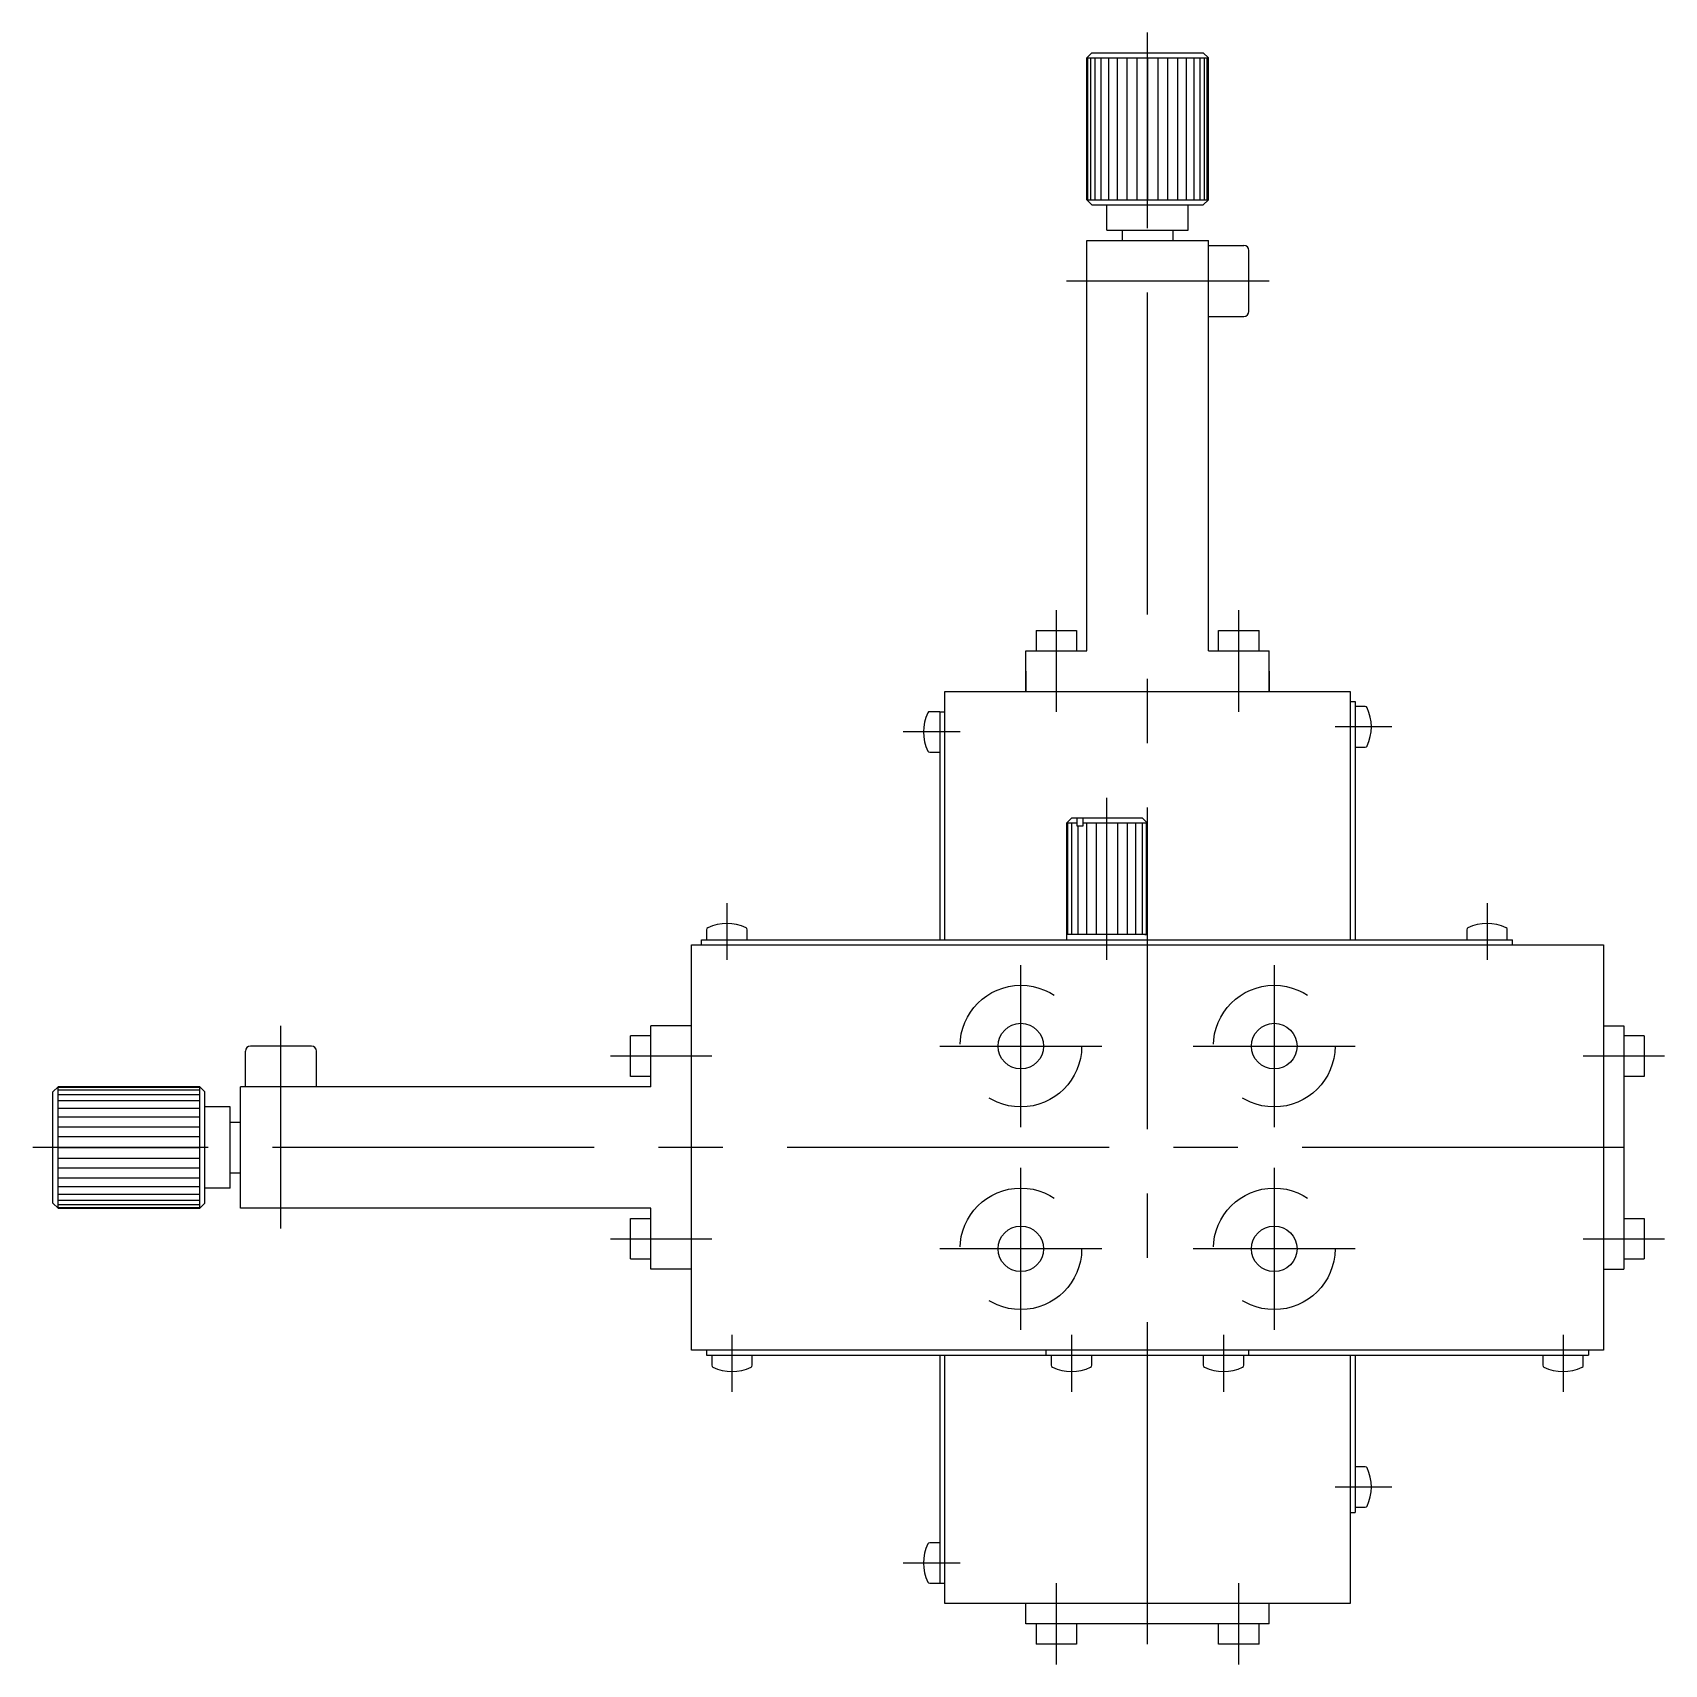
# Model space of a CAD drawing. Extents: x -135 to 410, y -135 to 204.
# Drawn here: x 248.8 to 409.8, y -51 to 110 of the extents above; entities that cross this region are included whole.
import ezdxf

# ---------------------------------------------------------------- set-up
doc = ezdxf.new("R2010")
doc.units = 0
doc.linetypes.add('CENTER', pattern=[50.8, 31.75, -6.35, 6.35, -6.35])
doc.linetypes.add('DASHED', pattern=[19.05, 12.7, -6.35])
doc.layers.get('0').update_dxf_attribs({"linetype": 'CONTINUOUS'})
doc.layers.add('CENTER', color=1, linetype='CENTER')

msp = doc.modelspace()

# ---------------------------------------------------------------- linework, layer by layer
at = {"color": 7, "linetype": 'CONTINUOUS'}
for p, q in [((353.26, 108), (352.76, 107.5)), ((353.26, 108), (356.76, 108)), ((356.76, 108), (360.76, 108)), ((360.76, 108), (360.96, 108)), ((360.96, 108), (364.26, 108)), ((364.26, 108), (364.76, 107.5)), ((352.76, 93.5), (352.76, 107.5)), ((352.76, 107.5), (352.76, 93.5)), ((352.76, 107.5), (358.76, 107.5)), ((352.85, 107.5), (352.85, 93.5)), ((353.12, 107.5), (353.12, 93.5)), ((353.56, 107.5), (353.56, 93.5)), ((354.16, 107.5), (354.16, 93.5)), ((354.9, 107.5), (354.9, 93.5)), ((355.76, 107.5), (355.76, 93.5)), ((356.73, 107.5), (356.73, 93.5)), ((357.71, 107.5), (357.71, 93.5)), ((358.76, 107.5), (358.76, 93.5)), ((358.76, 107.5), (359.8, 107.5)), ((359.8, 93.5), (359.8, 107.5)), ((359.8, 107.5), (360.78, 107.5)), ((360.78, 93.5), (360.78, 107.5)), ((360.78, 107.5), (361.76, 107.5)), ((361.76, 93.5), (361.76, 107.5)), ((361.76, 107.5), (362.61, 107.5)), ((362.61, 93.5), (362.61, 107.5)), ((362.61, 107.5), (363.35, 107.5)), ((363.35, 93.5), (363.35, 107.5)), ((363.35, 107.5), (363.95, 107.5)), ((363.95, 93.5), (363.95, 107.5)), ((363.95, 107.5), (364.39, 107.5)), ((364.39, 93.5), (364.39, 107.5)), ((364.39, 107.5), (364.66, 107.5)), ((364.66, 93.5), (364.66, 107.5)), ((364.66, 107.5), (364.76, 107.5)), ((364.76, 93.5), (364.76, 107.5)), ((352.76, 93.5), (358.76, 93.5)), ((353.26, 93), (352.76, 93.5)), ((358.76, 93.5), (359.8, 93.5)), ((359.8, 93.5), (360.78, 93.5)), ((360.78, 93.5), (361.76, 93.5)), ((361.76, 93.5), (362.61, 93.5)), ((362.61, 93.5), (363.35, 93.5)), ((363.35, 93.5), (363.95, 93.5)), ((363.95, 93.5), (364.39, 93.5)), ((364.76, 93.5), (364.26, 93)), ((364.39, 93.5), (364.66, 93.5)), ((364.66, 93.5), (364.76, 93.5)), ((353.26, 93), (364.26, 93)), ((354.76, 93), (362.76, 93)), ((354.76, 90.5), (354.76, 93)), ((354.76, 90.5), (354.76, 93)), ((362.76, 90.5), (362.76, 93)), ((354.76, 90.5), (362.76, 90.5)), ((354.76, 90.5), (356.26, 90.5)), ((356.26, 90.5), (361.26, 90.5)), ((356.26, 90.5), (356.26, 89.5)), ((361.26, 90.5), (362.76, 90.5)), ((361.26, 90.5), (361.26, 89.5)), ((352.76, 81.5), (352.76, 89.5)), ((352.76, 89.5), (364.76, 89.5)), ((364.76, 49), (364.76, 89.5)), ((364.76, 89), (368.26, 89)), ((368.76, 82.5), (368.76, 88.5)), ((352.76, 49), (352.76, 81.5)), ((364.76, 82), (368.26, 82)), ((347.76, 51), (347.76, 49)), ((347.76, 51), (351.76, 51)), ((351.76, 51), (351.76, 49)), ((365.76, 51), (369.76, 51)), ((365.76, 49), (365.76, 51)), ((369.76, 49), (369.76, 51)), ((346.76, 49), (351.76, 49)), ((346.76, 49), (347.76, 49)), ((346.76, 45), (346.76, 49)), ((347.76, 49), (351.76, 49)), ((351.76, 49), (352.76, 49)), ((364.76, 49), (370.76, 49)), ((365.76, 49), (369.76, 49)), ((370.76, 45), (370.76, 49)), ((346.76, 47), (346.76, 45)), ((370.76, 47), (370.76, 45)), ((338.76, 45), (378.76, 45)), ((338.76, 20.5), (338.76, 45)), ((378.76, 45), (378.76, 44)), ((378.76, 44), (378.76, 20.5)), ((378.76, 44), (379.26, 44)), ((378.76, 44), (379.26, 44)), ((379.26, 44), (379.26, 20.5)), ((380.25, 43.5), (379.26, 43.5)), ((338.26, 43), (337.27, 43)), ((338.26, 43), (338.26, 20.5)), ((338.26, 43), (338.76, 43)), ((337.27, 39), (338.26, 39)), ((379.26, 39.5), (380.25, 39.5)), ((350.76, 32), (351.26, 32.5)), ((358.26, 32.5), (351.26, 32.5)), ((351.83, 31.7), (351.83, 32.5)), ((352.39, 32.5), (352.39, 31.7)), ((358.26, 32.5), (358.76, 32)), ((350.76, 32), (350.76, 20.5)), ((351.83, 32), (350.76, 32)), ((350.89, 21), (350.89, 32)), ((351.29, 21), (351.29, 32)), ((352.39, 31.7), (351.83, 31.7)), ((351.93, 21), (351.93, 31.7)), ((358.76, 32), (352.39, 32)), ((352.76, 21), (352.76, 32)), ((353.72, 21), (353.72, 32)), ((354.76, 21), (354.76, 32)), ((355.79, 32), (355.79, 21)), ((356.76, 32), (356.76, 21)), ((357.58, 32), (357.58, 21)), ((358.22, 32), (358.22, 21)), ((358.62, 32), (358.62, 21)), ((358.76, 21), (358.76, 32)), ((315.26, 21.49), (315.26, 20.5)), ((319.26, 20.5), (319.26, 21.49)), ((358.76, 21), (350.76, 21)), ((358.51, 21), (358.76, 21)), ((358.76, 20.5), (358.76, 21)), ((390.26, 21.49), (390.26, 20.5)), ((394.26, 20.5), (394.26, 21.49)), ((313.76, 20), (403.76, 20)), ((313.76, -20), (313.76, 20)), ((314.76, 20.5), (338.26, 20.5)), ((314.76, 20), (314.76, 20.5)), ((314.76, 20), (314.76, 20.5)), ((338.26, 20.5), (378.76, 20.5)), ((378.76, 20.5), (379.26, 20.5)), ((379.26, 20.5), (394.76, 20.5)), ((394.76, 20), (394.76, 20.5)), ((403.76, 20), (403.76, -20)), ((309.76, 6), (309.76, 12)), ((313.76, 12), (309.76, 12)), ((403.76, 12), (405.76, 12)), ((405.76, 12), (405.76, -12)), ((405.76, 12), (405.76, 11)), ((276.26, 10), (270.26, 10)), ((307.76, 7), (307.76, 11)), ((309.76, 11), (307.76, 11)), ((407.76, 11), (405.76, 11)), ((407.76, 11), (407.76, 7)), ((269.76, 6), (269.76, 9.5)), ((276.76, 6), (276.76, 9.5)), ((309.76, 7), (307.76, 7)), ((407.76, 7), (405.76, 7)), ((250.76, 5.5), (251.26, 6)), ((250.76, 2.2), (250.76, 5.5)), ((265.26, 6), (251.26, 6)), ((251.26, 5.91), (251.26, 6)), ((265.26, 5.91), (251.26, 5.91)), ((251.26, 5.64), (251.26, 5.91)), ((265.26, 5.64), (251.26, 5.64)), ((251.26, 5.2), (251.26, 5.64)), ((265.26, 5.2), (251.26, 5.2)), ((251.26, 4.6), (251.26, 5.2)), ((265.26, 5.91), (265.26, 6)), ((265.26, 6), (265.76, 5.5)), ((265.26, 5.64), (265.26, 5.91)), ((265.26, 5.2), (265.26, 5.64)), ((265.26, 4.6), (265.26, 5.2)), ((265.76, -5.5), (265.76, 5.5)), ((309.76, 6), (269.26, 6)), ((269.26, -6), (269.26, 6)), ((265.26, 4.6), (251.26, 4.6)), ((251.26, 3.86), (251.26, 4.6)), ((265.26, 3.86), (251.26, 3.86)), ((251.26, 3), (251.26, 3.86)), ((265.26, 3.86), (265.26, 4.6)), ((265.26, 3), (265.26, 3.86)), ((268.26, 4), (265.76, 4)), ((265.76, -4), (265.76, 4)), ((268.26, -4), (268.26, 4)), ((268.26, 2.5), (268.26, 4)), ((250.76, 2), (250.76, 2.2)), ((250.76, -2), (250.76, 2)), ((265.26, 3), (251.26, 3)), ((251.26, 2.02), (251.26, 3)), ((265.26, 2.02), (251.26, 2.02)), ((251.26, 1.04), (251.26, 2.02)), ((265.26, 2.02), (265.26, 3)), ((265.26, 1.04), (265.26, 2.02)), ((268.26, -2.5), (268.26, 2.5)), ((268.26, 2.5), (269.26, 2.5)), ((265.26, 1.04), (251.26, 1.04)), ((251.26, 0), (251.26, 1.04)), ((251.26, -6), (251.26, 0)), ((251.26, 0), (265.26, 0)), ((265.26, 0), (265.26, 1.04)), ((265.26, -6), (265.26, 0)), ((251.26, -1.04), (265.26, -1.04)), ((250.76, -5.5), (250.76, -2)), ((251.26, -2.02), (265.26, -2.02)), ((251.26, -3), (265.26, -3)), ((268.26, -2.5), (269.26, -2.5)), ((268.26, -4), (268.26, -2.5)), ((251.26, -3.86), (265.26, -3.86)), ((251.26, -4.6), (265.26, -4.6)), ((268.26, -4), (265.76, -4)), ((268.26, -4), (265.76, -4)), ((250.76, -5.5), (251.26, -6)), ((251.26, -5.2), (265.26, -5.2)), ((251.26, -5.64), (265.26, -5.64)), ((251.26, -5.91), (265.26, -5.91)), ((251.26, -6), (265.26, -6)), ((265.26, -6), (251.26, -6)), ((265.76, -5.5), (265.26, -6)), ((277.26, -6), (269.26, -6)), ((309.76, -6), (277.26, -6)), ((309.76, -7), (309.76, -6)), ((307.76, -7), (309.76, -7)), ((307.76, -11), (307.76, -7)), ((309.76, -12), (309.76, -7)), ((405.76, -7), (407.76, -7)), ((407.76, -7), (407.76, -11)), ((307.76, -11), (309.76, -11)), ((309.76, -12), (309.76, -11)), ((405.76, -11), (407.76, -11)), ((313.76, -12), (309.76, -12)), ((403.76, -12), (405.76, -12)), ((348.76, -20), (313.76, -20)), ((315.26, -20), (315.26, -20.5)), ((315.26, -20), (315.26, -20.5)), ((315.26, -20.5), (338.26, -20.5)), ((315.76, -20.5), (315.76, -21.49)), ((315.76, -20.5), (315.76, -21.49)), ((319.76, -21.49), (319.76, -20.5)), ((338.26, -20.5), (338.26, -43)), ((338.26, -20.5), (348.76, -20.5)), ((338.76, -45), (338.76, -20.5)), ((368.76, -20), (348.76, -20)), ((348.76, -20.5), (348.76, -20)), ((348.76, -20.5), (368.76, -20.5)), ((349.26, -20.5), (349.26, -21.49)), ((353.26, -21.49), (353.26, -20.5)), ((364.26, -20.5), (364.26, -21.49)), ((368.26, -21.49), (368.26, -20.5)), ((403.76, -20), (368.76, -20)), ((368.76, -20.5), (368.76, -20)), ((368.76, -20.5), (378.76, -20.5)), ((378.76, -20.5), (378.76, -45)), ((378.76, -20.5), (379.26, -20.5)), ((379.26, -20.5), (379.26, -36)), ((379.26, -20.5), (402.26, -20.5)), ((397.76, -20.5), (397.76, -21.49)), ((401.76, -21.49), (401.76, -20.5)), ((402.26, -20), (402.26, -20.5)), ((380.25, -31.5), (379.26, -31.5)), ((378.76, -36), (379.26, -36)), ((379.26, -35.5), (380.25, -35.5)), ((338.26, -39), (337.27, -39)), ((337.27, -43), (338.26, -43)), ((337.27, -43), (338.26, -43)), ((338.26, -43), (338.76, -43)), ((378.76, -45), (338.76, -45)), ((378.76, -45), (338.76, -45)), ((346.76, -47), (346.76, -45)), ((370.76, -47), (370.76, -45)), ((370.76, -47), (346.76, -47)), ((347.76, -47), (346.76, -47)), ((347.76, -47), (347.76, -49)), ((351.76, -47), (351.76, -49)), ((365.76, -49), (365.76, -47)), ((369.76, -49), (369.76, -47)), ((351.76, -49), (347.76, -49)), ((369.76, -49), (365.76, -49))]:
    msp.add_line(p, q, dxfattribs=at)
at = {"color": 3, "linetype": 'DASHED'}
for centre in [(346.26, 10), (371.26, 10), (346.26, -10), (371.26, -10)]:
    msp.add_circle(centre, 6, dxfattribs=at)
at = {"color": 7, "linetype": 'CONTINUOUS'}
for centre in [(346.26, 10), (371.26, 10), (346.26, -10), (371.26, -10)]:
    msp.add_circle(centre, 2.25, dxfattribs=at)
for centre, radius, start, end in [((368.26, 88.5), 0.5, 0, 90), ((368.26, 82.5), 0.5, 270, 0), ((380.25, 43.3), 0.2, 25.6716, 90), ((341.01, 41), 4.35, 154.3284, 205.6716), ((337.27, 42.8), 0.2, 90, 154.3284), ((376.5, 41.5), 4.35, 334.3284, 25.6716), ((337.27, 39.2), 0.2, 205.6716, 270), ((380.25, 39.7), 0.2, 270, 334.3284), ((315.46, 21.49), 0.2, 115.6716, 180), ((317.26, 17.75), 4.35, 64.3284, 115.6716), ((319.06, 21.49), 0.2, 0, 64.3284), ((390.46, 21.49), 0.2, 115.6716, 180), ((392.26, 17.75), 4.35, 64.3284, 115.6716), ((394.06, 21.49), 0.2, 0, 64.3284), ((270.26, 9.5), 0.5, 90, 180), ((276.26, 9.5), 0.5, 0, 90), ((315.96, -21.49), 0.2, 180, 244.3284), ((315.96, -21.49), 0.2, 180, 244.3284), ((317.76, -17.75), 4.35, 244.3284, 295.6716), ((319.56, -21.49), 0.2, 295.6716, 0), ((349.46, -21.49), 0.2, 180, 244.3284), ((351.26, -17.75), 4.35, 244.3284, 295.6716), ((353.06, -21.49), 0.2, 295.6716, 0), ((364.46, -21.49), 0.2, 180, 244.3284), ((366.26, -17.75), 4.35, 244.3284, 295.6716), ((368.06, -21.49), 0.2, 295.6716, 0), ((397.96, -21.49), 0.2, 180, 244.3284), ((399.76, -17.75), 4.35, 244.3284, 295.6716), ((401.56, -21.49), 0.2, 295.6716, 0), ((380.25, -31.7), 0.2, 25.6716, 90), ((376.5, -33.5), 4.35, 334.3284, 25.6716), ((380.25, -35.3), 0.2, 270, 334.3284), ((341.01, -41), 4.35, 154.3284, 205.6716), ((337.27, -39.2), 0.2, 90, 154.3284), ((337.27, -42.8), 0.2, 205.6716, 270), ((337.27, -42.8), 0.2, 205.6716, 270)]:
    msp.add_arc(centre, radius, start, end, dxfattribs=at)
at = {"layer": 'CENTER', "color": 1, "linetype": 'CENTER'}
for p, q in [((358.76, -49), (358.76, 110)), ((358.76, 93.5), (358.76, 107.5)), ((350.76, 85.5), (370.76, 85.5)), ((349.76, 53), (349.76, 43)), ((367.76, 43), (367.76, 53)), ((340.26, 41), (334.66, 41)), ((382.86, 41.5), (377.26, 41.5)), ((354.76, 18.5), (354.76, 34.5)), ((317.26, 24.1), (317.26, 18.5)), ((392.26, 24.1), (392.26, 18.5)), ((346.26, 2), (346.26, 18)), ((371.26, 18), (371.26, 2)), ((273.26, -8), (273.26, 12)), ((338.26, 10), (354.26, 10)), ((363.26, 10), (379.26, 10)), ((315.76, 9), (305.76, 9)), ((409.76, 9), (401.76, 9)), ((405.76, 0), (248.76, 0)), ((265.26, 0), (251.26, 0)), ((346.26, -18), (346.26, -2)), ((371.26, -2), (371.26, -18)), ((305.76, -9), (315.76, -9)), ((401.76, -9), (409.76, -9)), ((354.26, -10), (338.26, -10)), ((379.26, -10), (363.26, -10)), ((317.76, -18.5), (317.76, -24.1)), ((351.26, -18.5), (351.26, -24.1)), ((366.26, -18.5), (366.26, -24.1)), ((399.76, -18.5), (399.76, -24.1)), ((382.86, -33.5), (377.26, -33.5)), ((340.26, -41), (334.66, -41)), ((349.76, -43), (349.76, -51)), ((367.76, -51), (367.76, -43))]:
    msp.add_line(p, q, dxfattribs=at)

doc.saveas('drawing.dxf')
